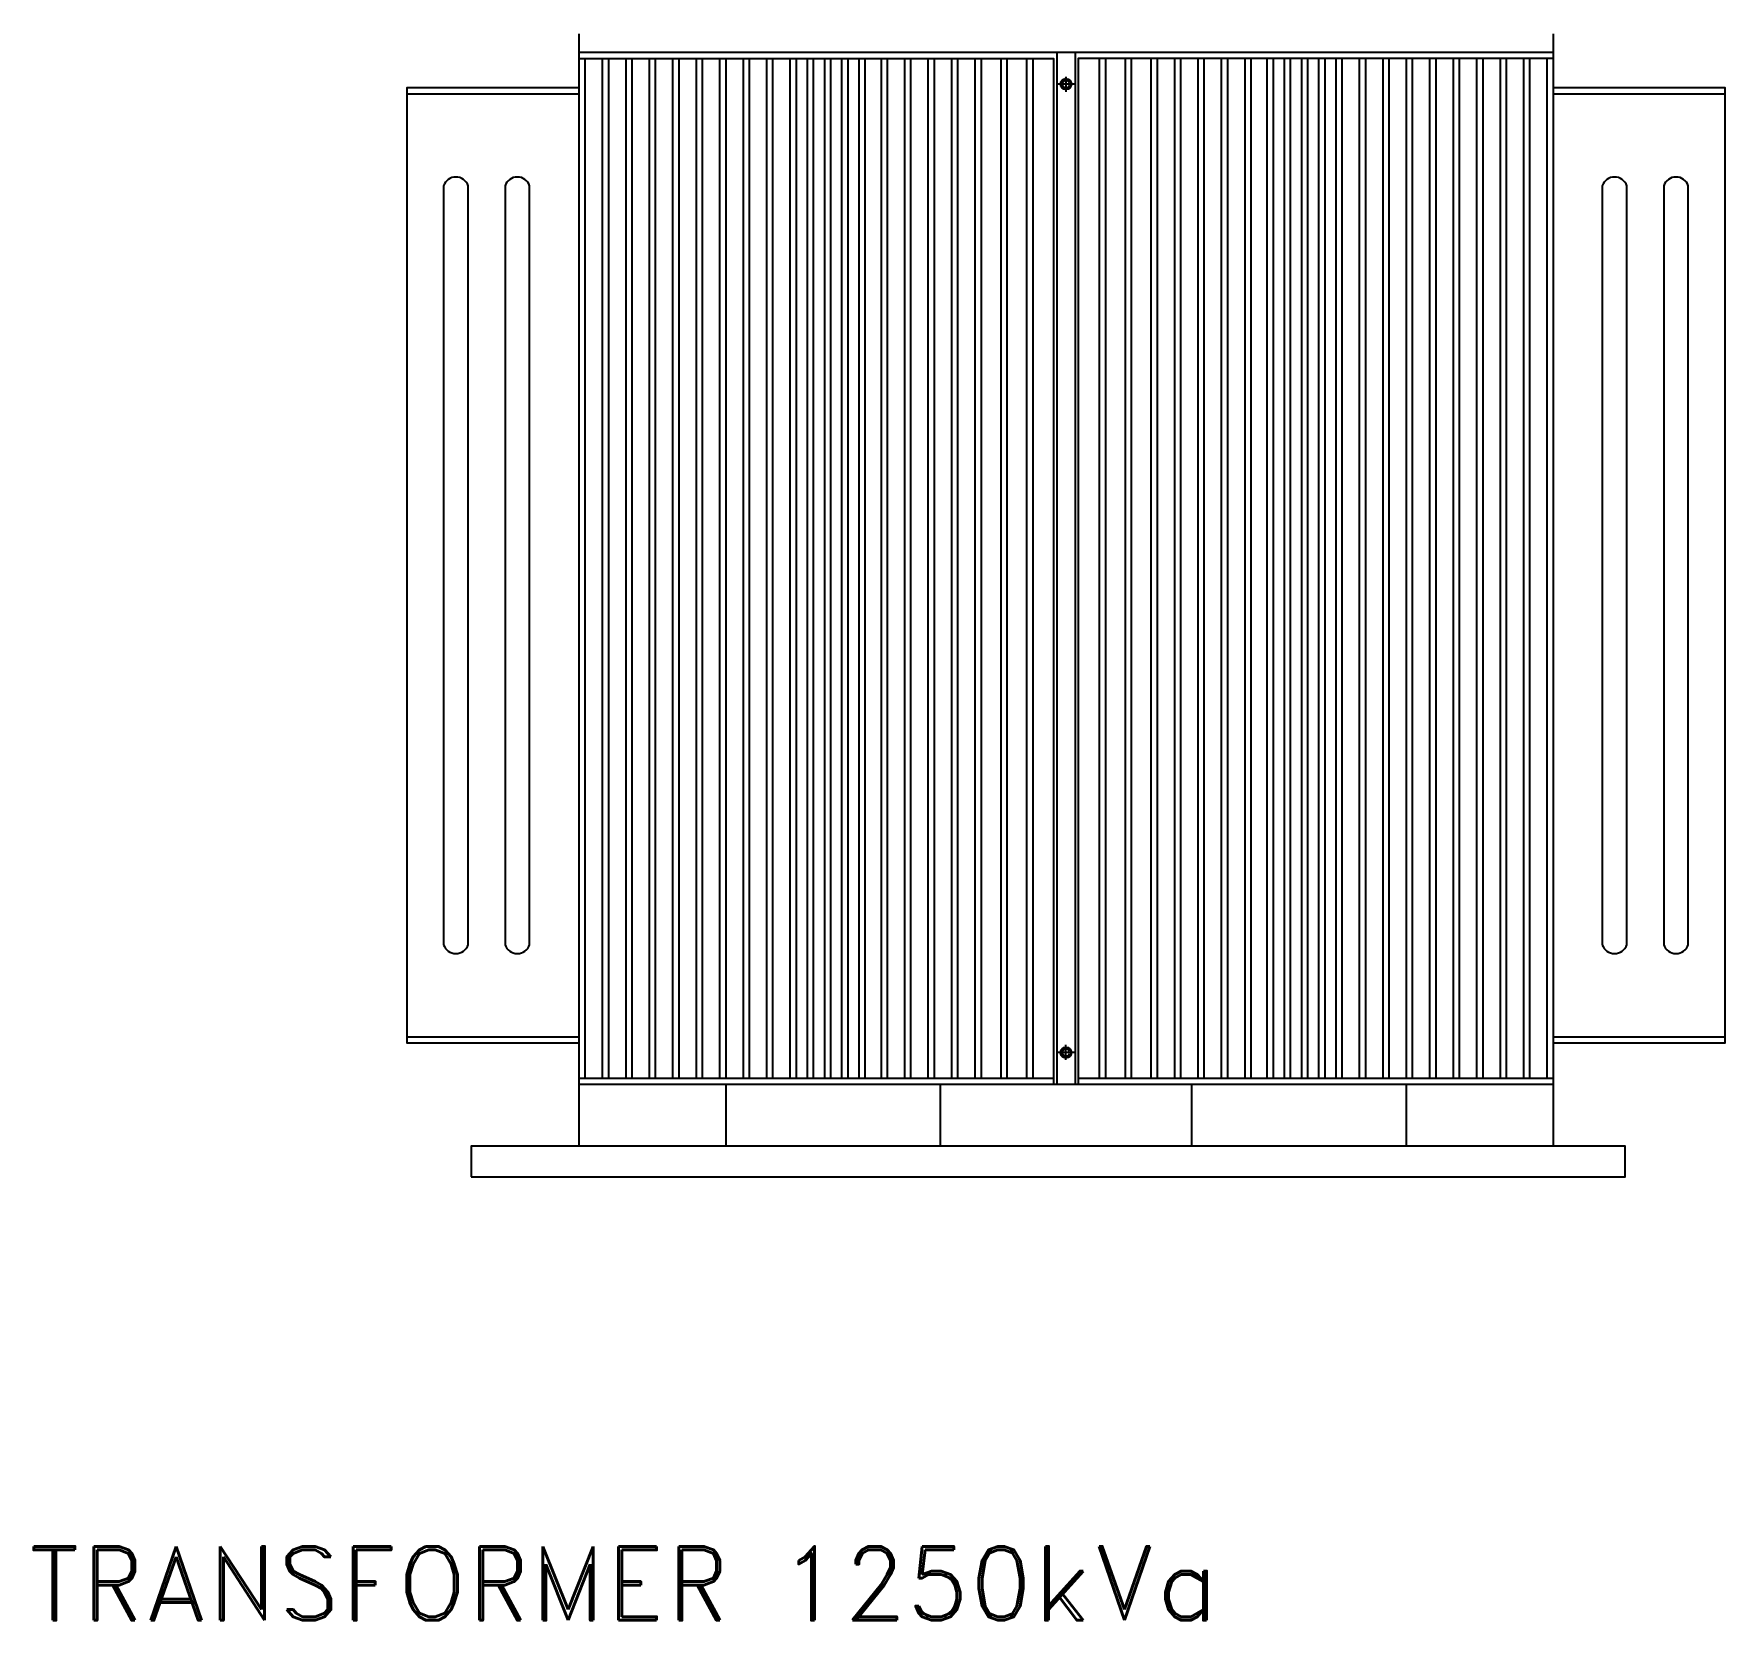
# Model space of a CAD drawing. Header units: millimetres. Extents: x 20927 to 53748, y 38421 to 54891.
# Drawn here: x 27103 to 29855, y 43697 to 46279 of the extents above; entities that cross this region are included whole.
import ezdxf
from ezdxf.enums import TextEntityAlignment as Align

# ---------------------------------------------------------------- set-up
doc = ezdxf.new("R2010")
doc.units = ezdxf.units.MM
doc.linetypes.add('CENTERX2', pattern=[101.6, 63.5, -12.7, 12.7, -12.7])
doc.layers.add('Btrans.', color=2, linetype='Continuous')
doc.layers.add('HIGHT', color=8, linetype='Continuous')
doc.styles.add('tx1', font='romand.shx')

msp = doc.modelspace()

# ---------------------------------------------------------------- texts
at = {"layer": 'Btrans.', "style": 'tx1'}
msp.add_text('TRANSFORMER 1250kVa', height=120, dxfattribs=at).set_placement((28062.1, 43757.4), align=Align.MIDDLE_CENTER)

# ---------------------------------------------------------------- linework, layer by layer
at = {"layer": 'Btrans.'}
for p, q in [((27989.6, 46279), (27989.6, 44468.7)), ((29574.6, 46279), (29574.6, 44468.7)), ((27989.6, 46249), (29574.6, 46249)), ((28767.1, 46249), (28767.1, 44569.6)), ((28797.1, 46249), (28797.1, 44569.6)), ((27709.6, 44646.9), (27989.6, 44646.9)), ((29574.6, 44646.9), (29854.6, 44646.9)), ((27989.6, 44579.3), (28762.1, 44579.3)), ((28802.1, 44579.3), (29574.6, 44579.3)), ((27989.6, 44569.6), (29574.6, 44569.6)), ((28228.6, 44569.6), (28228.6, 44468.7)), ((28577.6, 44569.6), (28577.6, 44468.7)), ((28986.6, 44569.6), (28986.6, 44468.7)), ((29335.6, 44569.6), (29335.6, 44468.7))]:
    msp.add_line(p, q, dxfattribs=at)
for points in [[(27989.6, 46191.3), (27709.6, 46191.3), (27709.6, 44636.9), (27989.6, 44636.9)], [(27709.6, 46181.3), (27989.6, 46181.3)], [(29574.6, 44636.9), (29854.6, 44636.9), (29854.6, 46191.3), (29574.6, 46191.3)], [(29574.6, 46181.3), (29854.6, 46181.3)]]:
    msp.add_lwpolyline(points, dxfattribs=at)
msp.add_lwpolyline([(27814.6, 44418.7), (29692.1, 44418.7), (29692.1, 44468.7), (27814.6, 44468.7)], close=True, dxfattribs=at)
at = {"layer": 'HIGHT'}
for p, q in [((27999.6, 46239), (27999.6, 44579.3)), ((28027.8, 46239), (28027.8, 44579.3)), ((28037.8, 46239), (28037.8, 44579.3)), ((28066, 46239), (28066, 44579.3)), ((28076, 46239), (28076, 44579.3)), ((28104.1, 46239), (28104.1, 44579.3)), ((28114.1, 46239), (28114.1, 44579.3)), ((28142.3, 46239), (28142.3, 44579.3)), ((28152.3, 46239), (28152.3, 44579.3)), ((28180.5, 46239), (28180.5, 44579.3)), ((28190.5, 46239), (28190.5, 44579.3)), ((28218.6, 46239), (28218.6, 44579.3)), ((28228.6, 46239), (28228.6, 44579.3)), ((28256.8, 46239), (28256.8, 44579.3)), ((28266.8, 46239), (28266.8, 44579.3)), ((28295, 46239), (28295, 44579.3)), ((28305, 46239), (28305, 44579.3)), ((28333.1, 46239), (28333.1, 44579.3)), ((28343.1, 46239), (28343.1, 44579.3)), ((28361.1, 46239), (28361.1, 44579.3)), ((28371.1, 46239), (28371.1, 44579.3)), ((28389.1, 46239), (28389.1, 44579.3)), ((28399.1, 46239), (28399.1, 44579.3)), ((28417.1, 46239), (28417.1, 44579.3)), ((28427.1, 46239), (28427.1, 44579.3)), ((28445.1, 46239), (28445.1, 44579.3)), ((28455.1, 46239), (28455.1, 44579.3)), ((28481.3, 46239), (28481.3, 44579.3)), ((28491.3, 46239), (28491.3, 44579.3)), ((28519.5, 46239), (28519.5, 44579.3)), ((28529.5, 46239), (28529.5, 44579.3)), ((28557.6, 46239), (28557.6, 44579.3)), ((28567.6, 46239), (28567.6, 44579.3)), ((28595.8, 46239), (28595.8, 44579.3)), ((28605.8, 46239), (28605.8, 44579.3)), ((28634, 46239), (28634, 44579.3)), ((28644, 46239), (28644, 44579.3)), ((28676, 46239), (28676, 44579.3)), ((28686, 46239), (28686, 44579.3)), ((28718, 46239), (28718, 44579.3)), ((28728, 46239), (28728, 44579.3)), ((28836.3, 46239), (28836.3, 44579.3)), ((28846.3, 46239), (28846.3, 44579.3)), ((28878.3, 46239), (28878.3, 44579.3)), ((28888.3, 46239), (28888.3, 44579.3)), ((28920.3, 46239), (28920.3, 44579.3)), ((28930.3, 46239), (28930.3, 44579.3)), ((28958.5, 46239), (28958.5, 44579.3)), ((28968.5, 46239), (28968.5, 44579.3)), ((28996.6, 46239), (28996.6, 44579.3)), ((29006.6, 46239), (29006.6, 44579.3)), ((29034.8, 46239), (29034.8, 44579.3)), ((29044.8, 46239), (29044.8, 44579.3)), ((29073, 46239), (29073, 44579.3)), ((29083, 46239), (29083, 44579.3)), ((29109.1, 46239), (29109.1, 44579.3)), ((29119.1, 46239), (29119.1, 44579.3)), ((29137.1, 46239), (29137.1, 44579.3)), ((29147.1, 46239), (29147.1, 44579.3)), ((29165.1, 46239), (29165.1, 44579.3)), ((29175.1, 46239), (29175.1, 44579.3)), ((29193.1, 46239), (29193.1, 44579.3)), ((29203.1, 46239), (29203.1, 44579.3)), ((29221.1, 46239), (29221.1, 44579.3)), ((29231.1, 46239), (29231.1, 44579.3)), ((29259.3, 46239), (29259.3, 44579.3)), ((29269.3, 46239), (29269.3, 44579.3)), ((29297.5, 46239), (29297.5, 44579.3)), ((29307.5, 46239), (29307.5, 44579.3)), ((29335.6, 46239), (29335.6, 44579.3)), ((29345.6, 46239), (29345.6, 44579.3)), ((29373.8, 46239), (29373.8, 44579.3)), ((29383.8, 46239), (29383.8, 44579.3)), ((29412, 46239), (29412, 44579.3)), ((29422, 46239), (29422, 44579.3)), ((29450.1, 46239), (29450.1, 44579.3)), ((29460.1, 46239), (29460.1, 44579.3)), ((29488.3, 46239), (29488.3, 44579.3)), ((29498.3, 46239), (29498.3, 44579.3)), ((29526.5, 46239), (29526.5, 44579.3)), ((29536.5, 46239), (29536.5, 44579.3)), ((29564.6, 46239), (29564.6, 44579.3))]:
    msp.add_line(p, q, dxfattribs=at)
at = {"layer": 'HIGHT', "linetype": 'CENTERX2'}
for p, q in [((28782.1, 46209), (28782.1, 46184.6)), ((28797.7, 46197.1), (28769.1, 46197.1)), ((28782.1, 44609.2), (28782.1, 44633.7)), ((28797.7, 44621.1), (28769.1, 44621.1))]:
    msp.add_line(p, q, dxfattribs=at)
at = {"layer": 'HIGHT'}
for points in [[(27989.6, 46239), (28762.1, 46239), (28762.1, 44569.6)], [(29574.6, 46239), (28802.1, 46239), (28802.1, 44569.6)]]:
    msp.add_lwpolyline(points, dxfattribs=at)
for points in [[(28782.1, 46188.2), (28789.9, 46192.7), (28789.9, 46201.6), (28782.1, 46206.1), (28774.4, 46201.6), (28774.4, 46192.7)], [(28782.1, 44630.1), (28789.9, 44625.6), (28789.9, 44616.6), (28782.1, 44612.2), (28774.4, 44616.6), (28774.4, 44625.6)]]:
    msp.add_lwpolyline(points, close=True, dxfattribs=at)
for points in [[(27769.6, 46031.6), (27769.6, 44796.6, 0.718827), (27809.6, 44796.6), (27809.6, 46031.6, 0.718827)], [(27869.6, 46031.6), (27869.6, 44796.6, 0.718827), (27909.6, 44796.6), (27909.6, 46031.6, 0.718827)], [(29654.6, 46031.6), (29654.6, 44796.6, 0.718827), (29694.6, 44796.6), (29694.6, 46031.6, 0.718827)], [(29754.6, 46031.6), (29754.6, 44796.6, 0.718827), (29794.6, 44796.6), (29794.6, 46031.6, 0.718827)]]:
    msp.add_lwpolyline(points, format="xyb", close=True, dxfattribs=at)
for centre, radius in [((28782.1, 46197.1), 8.95), ((28782.1, 46197.1), 5.9), ((28782.1, 44621.1), 8.95), ((28782.1, 44621.1), 5.9)]:
    msp.add_circle(centre, radius, dxfattribs=at)

msp.set_redraw_order([(e.dxf.handle, doc.entitydb.next_handle()) for e in msp.query("TEXT MTEXT ATTDEF DIMENSION ARC_DIMENSION")])  # texts and dimensions are drawn at this point

doc.saveas('drawing.dxf')
